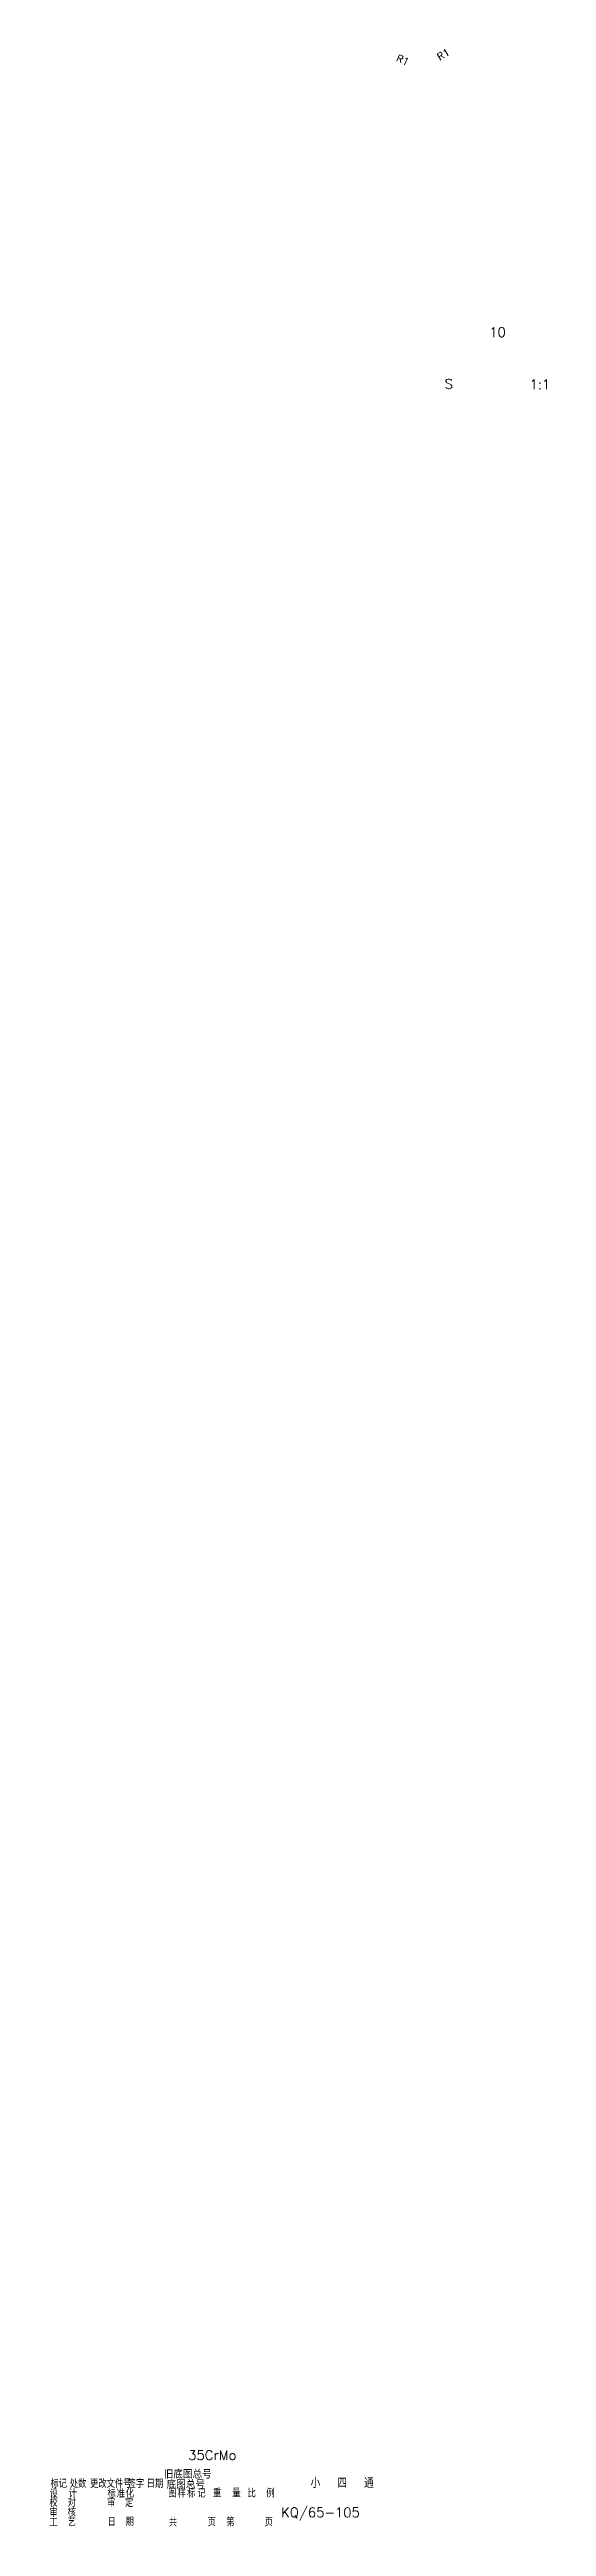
# Model space of a CAD drawing. Header units: millimetres. Extents: x 1188 to 14709, y -1491 to 2629.
# Drawn here: x 14450 to 14709, y -91 to 1200 of the extents above; entities that cross this region are included whole.
import ezdxf

# ---------------------------------------------------------------- set-up
doc = ezdxf.new("R2010")
doc.units = ezdxf.units.MM
doc.layers.get('0').update_dxf_attribs({"lineweight": 50})
doc.layers.add('1', color=3, linetype='Continuous', lineweight=15)
doc.styles.add('HZ', font='txt', dxfattribs={"width": 0.8, "bigfont": 'hztxt'})
doc.styles.add('HZTXT', font='txt', dxfattribs={"bigfont": 'HZTXT'})
doc.styles.get("Standard").update_dxf_attribs({"font": 'txt', "bigfont": 'gbcbig.shx'})

msp = doc.modelspace()

# ---------------------------------------------------------------- texts
at = {"color": 3, "insert": (14570.8803, -80.67326), "char_height": 5, "width": 36.1292, "attachment_point": 1, "style": 'HZTXT'}
msp.add_mtext('KQ/65-105', dxfattribs=at)
at = {"layer": '1', "style": 'HZTXT'}
for s, height, p in [('旧底图总号', 4, (14509.74947, -65.49911)), ('底图总号', 4, (14511.27501, -70.8358)), ('小  四  通', 5, (14586.19921, -70.4643))]:
    msp.add_text(s, height=height, dxfattribs=at).set_placement(p)
at = {"layer": '1', "style": 'HZ', "width": 0.8}
for s, p in [('校', (14450.225, -80.24812)), ('设', (14450.34749, -75.50507)), ('标记', (14450.77732, -70.36636)), ('对', (14459.70503, -80.24812)), ('计', (14460.21354, -75.50507)), ('处数', (14460.82152, -70.36636)), ('更改文件号', (14471.35933, -70.36636)), ('审', (14480.2273, -80.34749)), ('标', (14480.48156, -75.58842)), ('准', (14485.23085, -75.58842)), ('定', (14489.58484, -80.34749)), ('化', (14489.96159, -75.44145)), ('签字', (14490.95412, -70.36636)), ('日期', (14500.87583, -70.36636)), ('图', (14512.04483, -75.36354)), ('样', (14516.94444, -75.36354)), ('标', (14521.96654, -75.36354)), ('记', (14527.23362, -75.36354)), ('重', (14535.39836, -75.29152)), ('量', (14545.44801, -75.29152)), ('比', (14553.44653, -75.36354)), ('例', (14563.12326, -75.36354)), ('工', (14450.225, -90.4966)), ('审', (14450.225, -85.47563)), ('核', (14459.70503, -85.32865)), ('艺', (14459.70503, -90.34963)), ('日', (14480.48156, -90.2585)), ('期', (14489.8391, -90.2585)), ('共', (14512.4123, -90.50205)), ('页', (14532.5007, -90.35507)), ('第', (14542.29992, -90.35507)), ('页', (14562.26583, -90.35507))]:
    msp.add_text(s, height=4, dxfattribs=at).set_placement(p)
at = {"layer": '1', "char_height": 3.75, "width": 0.000000001, "attachment_point": 5}
for insert, rotation in [((14634.19916, 1194.29354), 337), ((14655.30864, 1197.17495), 30.38611357)]:
    msp.add_mtext('\\A1;\\Ftxt.shx,hztxt.shx;R1', dxfattribs=dict(at, insert=insert, rotation=rotation))
at = {"layer": '1', "char_height": 5, "attachment_point": 1}
for s, insert, width in [('\\Ftxt.shx,hztxt.shx;10', (14679.23338, 1054.97256), 47.9706), ('\\Ftxt.shx,hztxt.shx;S', (14656.01419, 1028.04745), 5.3981), ('\\Ftxt.shx,hztxt.shx;1:1', (14700.18016, 1027.80227), 12.7591)]:
    msp.add_mtext(s, dxfattribs=dict(at, insert=insert, width=width))
at = {"layer": '1', "insert": (14522.53641, -50.85588), "char_height": 5, "width": 43.2193, "attachment_point": 1, "style": 'HZTXT'}
msp.add_mtext('35CrMo', dxfattribs=at)

doc.saveas('drawing.dxf')
